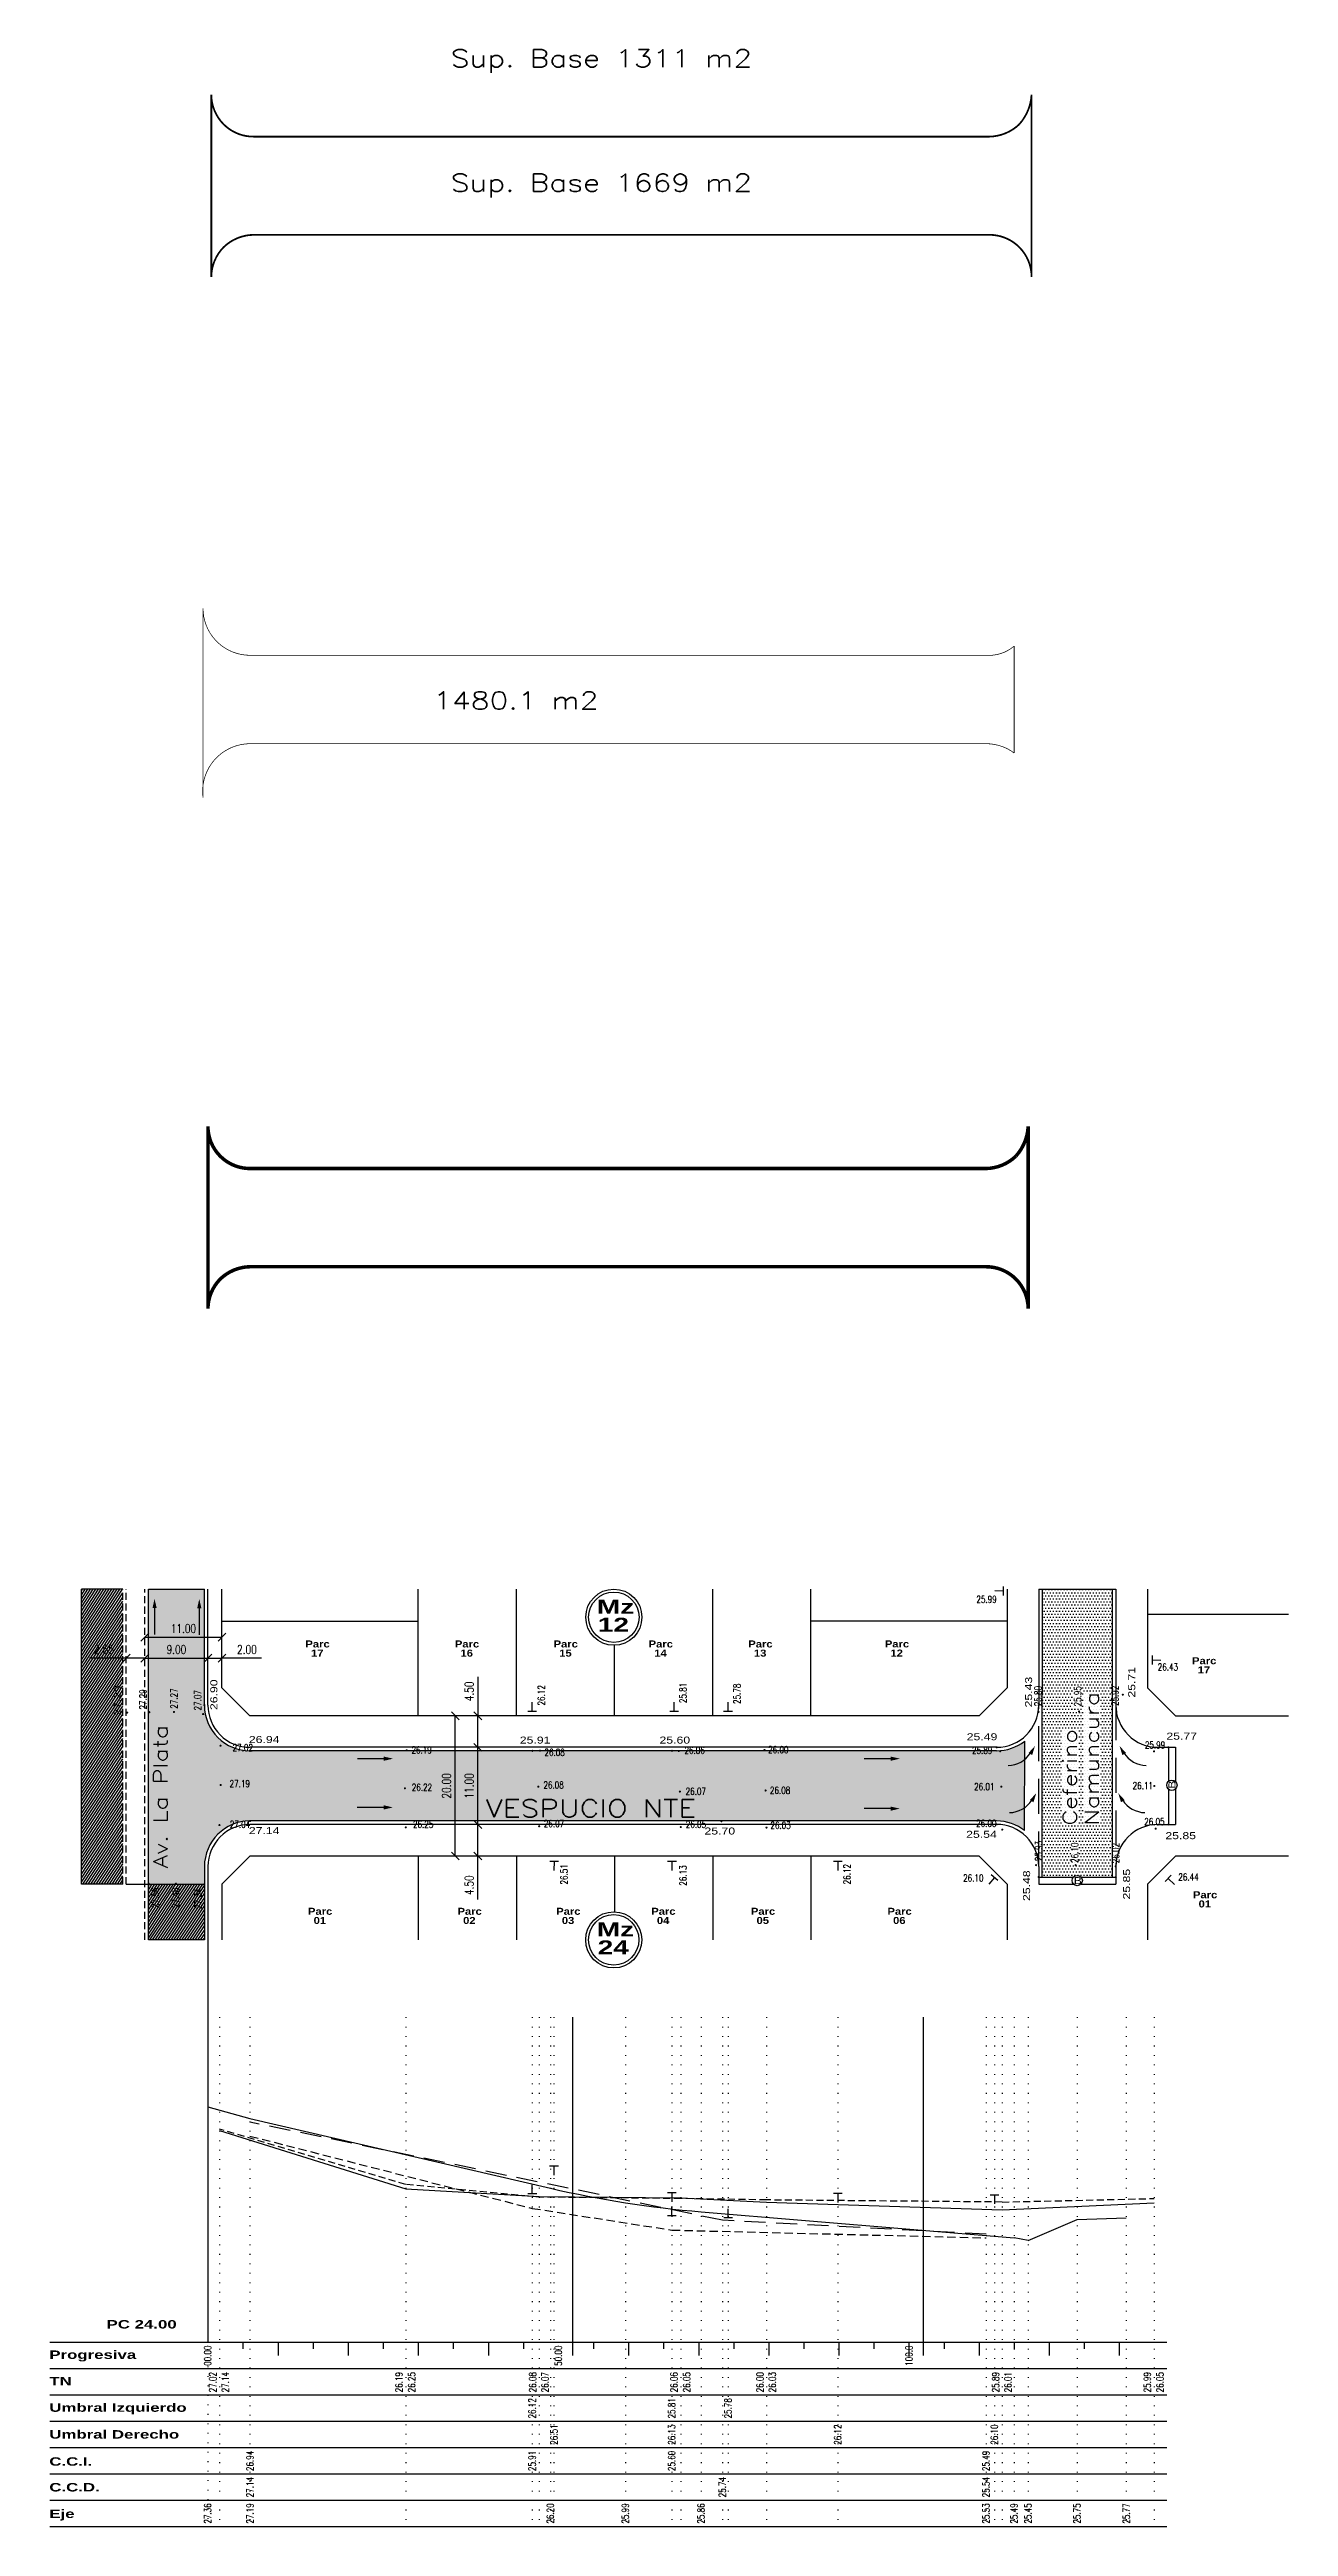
# Model space of a CAD drawing. Header units: millimetres. Extents: x 2417 to 3577, y 653 to 1650.
# Drawn here: x 3400.1 to 3576.8, y 1126.9 to 1480 of the extents above; entities that cross this region are included whole.
import ezdxf

# ---------------------------------------------------------------- set-up
doc = ezdxf.new("R2010")
doc.units = ezdxf.units.MM
doc.header["$MEASUREMENT"] = 0
for name, pattern in [('DOT2', [0.125, 0, -0.125]), ('HIDDEN2', [4.7625, 3.175, -1.5875]), ('HIDDENX2', [0.75, 0.5, -0.25])]:
    doc.linetypes.add(name, pattern=pattern)
for name, color, linetype in [('Badenes', 254, 'Continuous'), ('Bordes', 2, 'Continuous'), ('Calles', 2, 'Continuous'), ('CordonCuneta', 254, 'Continuous'), ('CordonIntegral', 2, 'Continuous'), ('CotasProy', 2, 'Continuous'), ('CotasTN', 30, 'Continuous'), ('Dim', 254, 'Continuous'), ('DireccionAgua', 2, 'Continuous'), ('EjeProy', 8, 'Continuous'), ('LineAux', 7, 'Continuous'), ('LOTES', 7, 'Continuous'), ('MANZANAS', 7, 'Continuous'), ('Nomenclatura', 2, 'Continuous'), ('Pav Existente', 254, 'Continuous'), ('PavProyectado', 254, 'Continuous'), ('Sup', 1, 'Continuous'), ('TnDer', 92, 'HIDDENX2'), ('TnIzq', 240, 'Continuous')]:
    doc.layers.add(name, color=color, linetype=linetype)
doc.styles.add('Arial Black DAM', font='')
doc.styles.add('SimplexDAM', font='simplex.shx', dxfattribs={"width": 0.75})
doc.styles.add('WMF-Arial0', font='ARIAL.TTF')
doc.styles.get('Arial Black DAM').set_extended_font_data('Arial Black')
doc.dimstyles.new('Dam2', dxfattribs={"dimtxt": 1.25, "dimasz": 1.125, "dimexe": 1.25, "dimexo": 0.625, "dimtad": 1, "dimzin": 1, "dimdsep": 46, "dimtxsty": 'SimplexDAM', "dimblk": 'OBLIQUE', "dimcen": 1, "dimse1": 1, "dimse2": 1, "dimclrd": 254, "dimclrt": 254, "dimaunit": 1, "dimadec": 4, "dimazin": 0, "dimtfac": 1, "dimtmove": 0, "dimatfit": 3, "dimldrblk": 'OBLIQUE', "dimfxl": 1, "dimarcsym": 0})

msp = doc.modelspace()

# ---------------------------------------------------------------- texts
at = {"color": 1, "style": 'Arial Black DAM', "width": 1.25}
for s, p in [('PC 24.00', (3408.258, 1155.1)), ('Progresiva', (3400.091, 1150.769)), ('TN', (3400.091, 1147.005)), ('Umbral Izquierdo', (3400.091, 1143.23)), ('Umbral Derecho', (3400.091, 1139.41)), ('C.C.I.', (3400.091, 1135.543)), ('C.C.D.', (3400.091, 1131.871)), ('Eje', (3400.091, 1128.087))]:
    msp.add_text(s, height=1.2, dxfattribs=at).set_placement(p)
at = {"layer": 'Bordes', "style": 'WMF-Arial0', "width": 1.25}
for rotation, p in [(89.99956, (3560.723, 1232.041)), (359.99941, (3546.212, 1218.455))]:
    msp.add_text('B', height=1, rotation=rotation, dxfattribs=at).set_placement(p)
at = {"layer": 'Calles', "color": 254, "style": 'SimplexDAM', "width": 1.25}
for s, p in [('Namuncura', (3549.805, 1226.813)), ('Av. La Plata', (3416.951, 1220.711)), ('Ceferino', (3546.671, 1226.813))]:
    msp.add_text(s, height=2, rotation=90, dxfattribs=at).set_placement(p)
msp.add_text('VESPUCIO NTE', height=2.5, dxfattribs=at).set_placement((3462.352, 1228.009))
at = {"layer": 'CotasProy', "style": 'WMF-Arial0', "width": 1.25}
for s, p in [('27.29', (3410.29, 1242.46)), ('26.90', (3424.062, 1243.27)), ('25.43', (3540.278, 1243.646)), ('25.71', (3554.984, 1245.048)), ('25.48', (3539.992, 1216.046)), ('25.85', (3554.254, 1216.265))]:
    msp.add_text(s, height=1, rotation=90, dxfattribs=at).set_placement(p)
for s, p in [('26.94', (3428.556, 1238.571)), ('25.91', (3467.203, 1238.49)), ('25.60', (3487.128, 1238.49)), ('25.49', (3530.949, 1238.963)), ('25.77', (3559.433, 1239.056)), ('27.14', (3428.556, 1225.581)), ('25.70', (3493.545, 1225.527)), ('25.54', (3530.876, 1225.055)), ('25.85', (3559.289, 1224.864))]:
    msp.add_text(s, height=1, dxfattribs=at).set_placement(p)
at = {"layer": 'CotasTN', "style": 'SimplexDAM', "width": 0.75}
for s, p in [('25.99', (3532.329, 1258.541)), ('26.43', (3558.193, 1248.928)), ('27.02', (3426.24, 1237.409)), ('26.19', (3451.752, 1237.09)), ('26.08', (3470.718, 1236.751)), ('26.06', (3490.689, 1237.018)), ('26.00', (3502.627, 1237.142)), ('25.89', (3531.709, 1237.007)), ('25.99', (3556.364, 1237.785)), ('27.19', (3425.803, 1232.274)), ('26.22', (3451.79, 1231.746)), ('26.08', (3470.567, 1232.085)), ('26.01', (3532.007, 1231.832)), ('26.11', (3554.615, 1232.003)), ('26.07', (3490.854, 1231.188)), ('26.08', (3502.88, 1231.312)), ('27.04', (3425.843, 1226.487)), ('26.25', (3451.969, 1226.491)), ('26.07', (3470.628, 1226.592)), ('26.05', (3490.872, 1226.475)), ('26.03', (3502.943, 1226.349)), ('26.00', (3532.295, 1226.601)), ('26.05', (3556.272, 1226.866)), ('26.10', (3530.447, 1218.832)), ('26.44', (3561.133, 1218.986))]:
    msp.add_text(s, height=1.0027, dxfattribs=at).set_placement(p)
for s, height, p in [('26.12', 1.0027, (3470.785, 1243.921)), ('25.81', 1.0027, (3490.991, 1244.262)), ('25.78', 1.0027, (3498.705, 1244.137)), ('25.80', 1.0027, (3541.628, 1243.811)), ('25.95', 1.0027, (3547.29, 1243.783)), ('25.92', 1.0027, (3552.585, 1243.848)), ('27.29', 1.0027, (3413.939, 1243.336)), ('27.27', 1.0027, (3418.393, 1243.46)), ('27.07', 1.0027, (3421.763, 1243.215)), ('25.93', 1.0027, (3541.731, 1221.727)), ('26.10', 1.0027, (3546.871, 1221.473)), ('26.02', 1.0027, (3552.697, 1221.424)), ('26.51', 1.0027, (3473.99, 1218.392)), ('26.13', 1.0027, (3490.993, 1218.223)), ('26.12', 1.0027, (3514.36, 1218.417)), ('27.56', 1.0027, (3415.701, 1215.043)), ('27.48', 1.0027, (3418.601, 1215.039)), ('27.34', 1.0027, (3421.79, 1214.939)), ('00.00', 1, (3423.196, 1149.779)), ('50.00', 1, (3473.196, 1149.779)), ('100.0', 1, (3523.196, 1149.779)), ('27.02', 1, (3423.915, 1145.996)), ('27.14', 1, (3425.688, 1145.996)), ('26.19', 1, (3450.491, 1145.996)), ('26.25', 1, (3452.264, 1145.996)), ('26.08', 1, (3469.516, 1145.996)), ('26.07', 1, (3471.288, 1145.996)), ('26.06', 1, (3489.719, 1145.996)), ('26.05', 1, (3491.491, 1145.996)), ('26.00', 1, (3501.944, 1145.996)), ('26.03', 1, (3503.716, 1145.996)), ('25.89', 1, (3535.575, 1145.996)), ('26.01', 1, (3537.348, 1145.996)), ('25.99', 1, (3557.234, 1145.996)), ('26.05', 1, (3559.007, 1145.996)), ('26.12', 1, (3469.465, 1142.279)), ('25.81', 1, (3489.383, 1142.279)), ('25.78', 1, (3497.39, 1142.279)), ('26.51', 1, (3472.56, 1138.529)), ('26.13', 1, (3489.383, 1138.529)), ('26.12', 1, (3513.052, 1138.529)), ('26.10', 1, (3535.403, 1138.529)), ('26.94', 1, (3429.196, 1134.779)), ('25.91', 1, (3469.465, 1134.779)), ('25.60', 1, (3489.383, 1134.779)), ('25.49', 1, (3534.198, 1134.779)), ('27.14', 1, (3429.196, 1131.029)), ('25.74', 1, (3496.607, 1131.029)), ('25.54', 1, (3534.198, 1131.029)), ('27.36', 1, (3423.196, 1127.279)), ('27.19', 1, (3429.196, 1127.279)), ('26.20', 1, (3472.049, 1127.279)), ('25.99', 1, (3482.745, 1127.279)), ('25.86', 1, (3493.564, 1127.279)), ('25.53', 1, (3534.198, 1127.279)), ('25.49', 1, (3538.197, 1127.279)), ('25.45', 1, (3540.197, 1127.279)), ('25.75', 1, (3547.198, 1127.279)), ('25.77', 1, (3554.197, 1127.279))]:
    msp.add_text(s, height=height, rotation=90, dxfattribs=at).set_placement(p)
at = {"layer": 'Nomenclatura', "style": 'Arial Black DAM', "width": 1.25}
for s, p in [('Mz', (3478.196, 1257.009)), ('12', (3478.327, 1254.433)), ('Mz', (3478.18, 1211.01)), ('24', (3478.311, 1208.433))]:
    msp.add_text(s, height=2, dxfattribs=at).set_placement(p)
at = {"layer": 'Nomenclatura', "style": 'Arial Black DAM'}
for s, p in [('Parc', (3436.618, 1252.194)), ('17', (3437.422, 1250.888)), ('Parc', (3457.939, 1252.194)), ('16', (3458.743, 1250.888)), ('Parc', (3472.021, 1252.194)), ('15', (3472.825, 1250.888)), ('Parc', (3485.577, 1252.194)), ('14', (3486.381, 1250.888)), ('Parc', (3499.791, 1252.194)), ('13', (3500.595, 1250.888)), ('Parc', (3519.269, 1252.203)), ('12', (3520.073, 1250.897)), ('Parc', (3563.091, 1249.801)), ('17', (3563.895, 1248.495)), ('Parc', (3436.991, 1214.082)), ('Parc', (3458.312, 1214.082)), ('Parc', (3472.394, 1214.082)), ('Parc', (3485.95, 1214.082)), ('Parc', (3500.163, 1214.082)), ('Parc', (3519.642, 1214.082)), ('Parc', (3563.222, 1216.435)), ('01', (3564.026, 1215.129)), ('01', (3437.795, 1212.776)), ('02', (3459.116, 1212.776)), ('03', (3473.198, 1212.776)), ('04', (3486.754, 1212.776)), ('05', (3500.967, 1212.776)), ('06', (3520.446, 1212.776))]:
    msp.add_text(s, height=1, rotation=359.99897, dxfattribs=at).set_placement(p)
at = {"layer": 'Sup', "style": 'SimplexDAM', "width": 1.25}
for s, p in [('Sup. Base 1311 m2', (3457.353, 1477.5)), ('Sup. Base 1669 m2', (3457.353, 1459.76)), ('1480.1 m2', (3454.856, 1385.953))]:
    msp.add_text(s, height=2.5, dxfattribs=at).set_placement(p)

# ---------------------------------------------------------------- blocks, each defined once
blk = doc.blocks.new('umbral')
at = {"layer": 'CotasTN'}
for points in [[(-0.625, 0), (0.625, 0)], [(0, 0), (0, 1.25)]]:
    blk.add_lwpolyline(points, dxfattribs=at)
blk = doc.blocks.new('_Oblique')
at = {"color": 0, "linetype": 'ByBlock', "lineweight": -2}
blk.add_line((-0.5, -0.5), (0.5, 0.5), dxfattribs=at)
blk = doc.blocks.new('*D59')
at = {"layer": 'DEFPOINTS', "color": 0}
for p in [(3413.72, 1250.66), (3411.07, 1249.8), (3413.72, 1249.8)]:
    blk.add_point(p, dxfattribs=at)
at = {"layer": 'Dim', "color": 254, "lineweight": -2}
for p, q in [((3411.07, 1250.66), (3405.83, 1250.66)), ((3413.72, 1250.66), (3411.07, 1250.66))]:
    blk.add_line(p, q, dxfattribs=at)
at = {"layer": 'Dim', "color": 254, "lineweight": -2, "xscale": 1.125, "yscale": 1.125, "zscale": 1.125}
for p, rotation in [((3411.07, 1250.66), 179.9988773828398), ((3413.72, 1250.66), 359.9988773828399)]:
    blk.add_blockref('_Oblique', p, dxfattribs=dict(at, rotation=rotation))
at = {"layer": 'Dim', "color": 254, "insert": (3407.89, 1251.91), "char_height": 1.25, "attachment_point": 5, "rotation": 359.9989, "style": 'SimplexDAM'}
blk.add_mtext('2.65', dxfattribs=at)
blk = doc.blocks.new('*D60')
at = {"layer": 'DEFPOINTS', "color": 0}
for p in [(3413.72, 1250.66), (3422.72, 1250.66), (3422.72, 1250.66)]:
    blk.add_point(p, dxfattribs=at)
at = {"layer": 'Dim', "color": 254, "lineweight": -2}
blk.add_line((3413.72, 1250.66), (3422.72, 1250.66), dxfattribs=at)
at = {"layer": 'Dim', "color": 254, "lineweight": -2, "xscale": 1.125, "yscale": 1.125, "zscale": 1.125}
for p, rotation in [((3413.72, 1250.66), 179.9988773828398), ((3422.72, 1250.66), 359.9988773828399)]:
    blk.add_blockref('_Oblique', p, dxfattribs=dict(at, rotation=rotation))
at = {"layer": 'Dim', "color": 254, "insert": (3418.22, 1251.91), "char_height": 1.25, "attachment_point": 5, "rotation": 359.9989, "style": 'SimplexDAM'}
blk.add_mtext('9.00', dxfattribs=at)
blk = doc.blocks.new('*D61')
at = {"layer": 'DEFPOINTS', "color": 0}
for p in [(3422.72, 1250.66), (3424.72, 1250.66), (3424.72, 1250.66)]:
    blk.add_point(p, dxfattribs=at)
at = {"layer": 'Dim', "color": 254, "lineweight": -2}
for p in [(3422.72, 1250.66), (3430.34, 1250.66)]:
    blk.add_line(p, (3424.72, 1250.66), dxfattribs=at)
at = {"layer": 'Dim', "color": 254, "lineweight": -2, "xscale": 1.125, "yscale": 1.125, "zscale": 1.125}
for p, rotation in [((3422.72, 1250.66), 179.9988773828398), ((3424.72, 1250.66), 359.9988773828399)]:
    blk.add_blockref('_Oblique', p, dxfattribs=dict(at, rotation=rotation))
at = {"layer": 'Dim', "color": 254, "insert": (3428.28, 1251.91), "char_height": 1.25, "attachment_point": 5, "rotation": 359.9989, "style": 'SimplexDAM'}
blk.add_mtext('2.00', dxfattribs=at)
blk = doc.blocks.new('*D62')
at = {"layer": 'DEFPOINTS', "color": 0}
for p in [(3413.72, 1254.28), (3424.72, 1254.28), (3424.72, 1253.65)]:
    blk.add_point(p, dxfattribs=at)
at = {"layer": 'Dim', "color": 254, "lineweight": -2}
blk.add_line((3413.72, 1253.65), (3424.72, 1253.65), dxfattribs=at)
at = {"layer": 'Dim', "color": 254, "lineweight": -2, "xscale": 1.125, "yscale": 1.125, "zscale": 1.125}
for p, rotation in [((3413.72, 1253.65), 179.9988773828439), ((3424.72, 1253.65), 359.9988773828439)]:
    blk.add_blockref('_Oblique', p, dxfattribs=dict(at, rotation=rotation))
at = {"layer": 'Dim', "color": 254, "insert": (3419.22, 1254.9), "char_height": 1.25, "attachment_point": 5, "rotation": 359.9989, "style": 'SimplexDAM'}
blk.add_mtext('11.00', dxfattribs=at)
blk = doc.blocks.new('*D63')
at = {"layer": 'DEFPOINTS', "color": 0}
for p in [(3461.22, 1226.96), (3462.47, 1226.96), (3462.47, 1222.46)]:
    blk.add_point(p, dxfattribs=at)
at = {"layer": 'Dim', "color": 254, "lineweight": -2}
for p, q in [((3461.22, 1222.46), (3461.22, 1226.96)), ((3461.22, 1216.25), (3461.22, 1222.46))]:
    blk.add_line(p, q, dxfattribs=at)
at = {"layer": 'Dim', "color": 254, "lineweight": -2, "xscale": 1.125, "yscale": 1.125, "zscale": 1.125}
for p, rotation in [((3461.22, 1226.96), 90), ((3461.22, 1222.46), 270)]:
    blk.add_blockref('_Oblique', p, dxfattribs=dict(at, rotation=rotation))
at = {"layer": 'Dim', "color": 254, "insert": (3459.97, 1218.3), "char_height": 1.25, "attachment_point": 5, "rotation": 90, "style": 'SimplexDAM'}
blk.add_mtext('4.50', dxfattribs=at)
blk = doc.blocks.new('*D64')
at = {"layer": 'DEFPOINTS', "color": 0}
for p in [(3461.22, 1237.96), (3464.17, 1237.96), (3462.47, 1226.96)]:
    blk.add_point(p, dxfattribs=at)
at = {"layer": 'Dim', "color": 254, "lineweight": -2}
blk.add_line((3461.22, 1226.96), (3461.22, 1237.96), dxfattribs=at)
at = {"layer": 'Dim', "color": 254, "lineweight": -2, "xscale": 1.125, "yscale": 1.125, "zscale": 1.125}
for p, rotation in [((3461.22, 1237.96), 90), ((3461.22, 1226.96), 270)]:
    blk.add_blockref('_Oblique', p, dxfattribs=dict(at, rotation=rotation))
at = {"layer": 'Dim', "color": 254, "insert": (3459.97, 1232.46), "char_height": 1.25, "attachment_point": 5, "rotation": 90, "style": 'SimplexDAM'}
blk.add_mtext('11.00', dxfattribs=at)
blk = doc.blocks.new('*D65')
at = {"layer": 'DEFPOINTS', "color": 0}
for p in [(3461.22, 1242.46), (3464.17, 1242.46), (3464.17, 1237.96)]:
    blk.add_point(p, dxfattribs=at)
at = {"layer": 'Dim', "color": 254, "lineweight": -2}
for p in [(3461.22, 1247.99), (3461.22, 1237.96)]:
    blk.add_line(p, (3461.22, 1242.46), dxfattribs=at)
at = {"layer": 'Dim', "color": 254, "lineweight": -2, "xscale": 1.125, "yscale": 1.125, "zscale": 1.125}
for p, rotation in [((3461.22, 1242.46), 90), ((3461.22, 1237.96), 270)]:
    blk.add_blockref('_Oblique', p, dxfattribs=dict(at, rotation=rotation))
at = {"layer": 'Dim', "color": 254, "insert": (3459.97, 1245.93), "char_height": 1.25, "attachment_point": 5, "rotation": 90, "style": 'SimplexDAM'}
blk.add_mtext('4.50', dxfattribs=at)
blk = doc.blocks.new('*D66')
at = {"layer": 'DEFPOINTS', "color": 0}
for p in [(3458, 1242.46), (3458, 1242.46), (3458, 1222.46)]:
    blk.add_point(p, dxfattribs=at)
at = {"layer": 'Dim', "color": 254, "lineweight": -2}
blk.add_line((3458, 1222.46), (3458, 1242.46), dxfattribs=at)
at = {"layer": 'Dim', "color": 254, "lineweight": -2, "xscale": 1.125, "yscale": 1.125, "zscale": 1.125}
for p, rotation in [((3458, 1242.46), 90), ((3458, 1222.46), 270)]:
    blk.add_blockref('_Oblique', p, dxfattribs=dict(at, rotation=rotation))
at = {"layer": 'Dim', "color": 254, "insert": (3456.75, 1232.46), "char_height": 1.25, "attachment_point": 5, "rotation": 90, "style": 'SimplexDAM'}
blk.add_mtext('20.00', dxfattribs=at)

# ---------------------------------------------------------------- dimensions: what is measured, and where the dimension line sits
at = {"layer": 'Dim', "color": 254}
dim = msp.add_aligned_dim(p1=(3413.715, 1254.285), p2=(3424.715, 1254.285), distance=-0.631, dimstyle='Dam2', dxfattribs=at)
dim.commit()
dim.dimension.update_dxf_attribs({"geometry": '*D62', "text_midpoint": (3419.215, 1254.904)})
at = {"layer": 'Dim'}
dim = msp.add_linear_dim(base=(3413.715, 1250.657), p1=(3411.065, 1249.796), p2=(3413.715, 1249.796), angle=359.99888, dimstyle='Dam2', dxfattribs=at)
dim.commit()
dim.dimension.update_dxf_attribs({"geometry": '*D59', "text_midpoint": (3407.887, 1250.657), "dimtype": 161})
at = {"layer": 'Dim', "color": 254}
for base, p1, p2, angle, picture, middle in [((3422.715, 1250.656), (3413.715, 1250.657), (3422.715, 1250.656), 179.99888, '*D60', (3418.215, 1251.906)), ((3461.223, 1237.962), (3462.473, 1226.962), (3464.174, 1237.962), 270, '*D64', (3459.973, 1232.462))]:
    dim = msp.add_linear_dim(base=base, p1=p1, p2=p2, angle=angle, dimstyle='Dam2', override={"dimtmove": 1}, dxfattribs=at)
    dim.commit()
    dim.dimension.update_dxf_attribs({"geometry": picture, "text_midpoint": middle})
at = {"layer": 'Dim'}
for base, p1, p2, angle, picture, middle, dimtype in [((3424.715, 1250.656), (3422.715, 1250.656), (3424.715, 1250.656), 179.99888, '*D61', (3428.285, 1250.588), 160), ((3461.223, 1242.462), (3464.174, 1237.962), (3464.174, 1242.462), 270, '*D65', (3462.473, 1245.932), 160), ((3461.223, 1226.962), (3462.473, 1222.462), (3462.473, 1226.962), 90, '*D63', (3461.223, 1218.3), 161)]:
    dim = msp.add_linear_dim(base=base, p1=p1, p2=p2, angle=angle, dimstyle='Dam2', override={"dimtmove": 1}, dxfattribs=at)
    dim.commit()
    dim.dimension.update_dxf_attribs({"geometry": picture, "text_midpoint": middle, "dimtype": dimtype})
at = {"layer": 'Dim', "color": 254}
dim = msp.add_aligned_dim(p1=(3458.003, 1222.462), p2=(3458.003, 1242.462), distance=0, dimstyle='Dam2', override={"dimtmove": 1}, dxfattribs=at)
dim.commit()
dim.dimension.update_dxf_attribs({"geometry": '*D66', "text_midpoint": (3456.753, 1232.462)})

# ---------------------------------------------------------------- hatches: boundary and pattern name
at = {"layer": 'Pav Existente'}
h = msp.add_hatch(dxfattribs=at)
h.set_pattern_fill('ANSI31', color=256, scale=0.1, angle=-168.43333, style=0)
h.set_pattern_definition([(236.566667, (0, 0), (0.264962472, -0.17493181), [])])
h.paths.add_polyline_path([(3404.658, 1218.462), (3410.565, 1218.462), (3410.566, 1260.511), (3404.658, 1260.511)])
h.paths.add_polyline_path([(3414.215, 1210.511), (3422.215, 1210.511), (3422.215, 1218.387, -0.4141339), (3422.14, 1218.462), (3418.188, 1218.462, -0.1357493), (3418.151, 1218.446, -0.2021259), (3418.095, 1218.462), (3414.321, 1218.462, -0.1344437), (3414.284, 1218.447, -0.2007917), (3414.229, 1218.462), (3414.215, 1218.462)])
h.paths.add_polyline_path([(3406.146, 1252.844), (3409.628, 1252.844), (3409.628, 1250.969), (3406.146, 1250.969)], flags=24)
h.paths.add_polyline_path([(3410.563, 1242.205), (3410.563, 1247.086), (3409.031, 1247.086), (3409.031, 1242.205)], flags=24)
h.paths.add_polyline_path([(3415.952, 1214.793), (3415.952, 1218.266), (3414.448, 1218.266), (3414.448, 1214.793)], flags=24)
h.paths.add_polyline_path([(3418.852, 1214.788), (3418.852, 1218.298), (3417.348, 1218.298), (3417.348, 1214.788)], flags=24)
h.paths.add_polyline_path([(3422.041, 1214.688), (3422.041, 1218.233), (3420.537, 1218.233), (3420.537, 1214.688)], flags=24)
at = {"layer": 'PavProyectado'}
h = msp.add_hatch(dxfattribs=at)
h.set_pattern_fill('DOTS', color=256, scale=7, style=0)
h.paths.add_polyline_path([(3539.217, 1238.838, -0.1672509), (3535.217, 1237.462), (3489.95, 1237.462, -0.4624394), (3489.893, 1237.362, -0.5819767), (3489.808, 1237.462), (3488.985, 1237.462, -0.3602122), (3488.924, 1237.388, -0.4703588), (3488.834, 1237.462), (3470.156, 1237.462, -0.2547922), (3470.1, 1237.416, -0.3575615), (3470.017, 1237.462), (3469.059, 1237.462, -0.3602122), (3468.998, 1237.388, -0.4703588), (3468.909, 1237.462), (3451.11, 1237.462, -0.3487578), (3451.016, 1237.462), (3428.79, 1237.462, -0.3602122), (3428.729, 1237.388, -0.4721262), (3428.64, 1237.462, -0.4074582), (3422.216, 1243.887, -1.0028956), (3422.215, 1244.037), (3422.216, 1260.511), (3414.216, 1260.511), (3414.215, 1218.566, -1.1425323), (3414.321, 1218.462), (3418.095, 1218.462, -0.6637192), (3418.132, 1218.595, -0.760952), (3418.188, 1218.462), (3422.14, 1218.462, -0.4141324), (3422.215, 1218.537), (3422.215, 1220.962, -0.4108237), (3428.64, 1227.461, -0.3618468), (3428.701, 1227.536, -0.4703588), (3428.79, 1227.462), (3495.905, 1227.462, -0.5056355), (3496.026, 1227.462), (3535.216, 1227.462, -0.1672534), (3539.216, 1226.085)])
h.paths.add_polyline_path([(3424.556, 1232.51, -1), (3424.528, 1232.658, -1)], flags=16)
h.paths.add_polyline_path([(3424.375, 1226.794, -1), (3424.348, 1226.941, -1)], flags=16)
h.paths.add_polyline_path([(3424.526, 1238.106, -1), (3424.499, 1238.253, -1)], flags=16)
h.paths.add_polyline_path([(3450.796, 1232.19, -1), (3450.824, 1232.043, -1)], flags=16)
h.paths.add_polyline_path([(3422.044, 1242.625, -1), (3422.016, 1242.773, -1)], flags=16)
h.paths.add_polyline_path([(3417.883, 1242.931, -1), (3417.856, 1243.079, -1)], flags=16)
h.paths.add_polyline_path([(3469.821, 1232.418, -1), (3469.849, 1232.27, -1)], flags=16)
h.paths.add_polyline_path([(3490.02, 1231.726, -1), (3490.048, 1231.578, -1)], flags=16)
h.paths.add_polyline_path([(3502.247, 1231.877, -1), (3502.275, 1231.729, -1)], flags=16)
h.paths.add_polyline_path([(3535.883, 1232.419, -1), (3535.911, 1232.272, -1)], flags=16)
h.paths.add_polyline_path([(3416.474, 1252.844), (3419.956, 1252.844), (3419.956, 1250.969), (3416.474, 1250.969)], flags=24)
h.paths.add_polyline_path([(3417.206, 1255.841), (3421.224, 1255.841), (3421.224, 1253.966), (3417.206, 1253.966)], flags=24)
h.paths.add_polyline_path([(3459.035, 1230.453), (3459.035, 1234.471), (3460.91, 1234.471), (3460.91, 1230.453)], flags=24)
h.paths.add_polyline_path([(3455.815, 1230.274), (3455.815, 1234.649), (3457.69, 1234.649), (3457.69, 1230.274)], flags=24)
h.paths.add_polyline_path([(3417.451, 1220.211), (3417.451, 1244.544), (3414.451, 1244.544), (3414.451, 1220.211)], flags=24)
h.paths.add_polyline_path([(3461.727, 1227.384), (3496.459, 1227.384), (3496.459, 1231.134), (3461.727, 1231.134)], flags=25)
h.paths.add_polyline_path([(3425.553, 1232.024), (3428.883, 1232.024), (3428.883, 1233.528), (3425.553, 1233.528)], flags=24)
h.paths.add_polyline_path([(3425.593, 1226.237), (3429.138, 1226.237), (3429.138, 1227.741), (3425.593, 1227.741)], flags=25)
h.paths.add_polyline_path([(3422.013, 1242.964), (3422.013, 1246.474), (3420.509, 1246.474), (3420.509, 1242.964)], flags=24)
h.paths.add_polyline_path([(3418.644, 1243.209), (3418.644, 1246.718), (3417.14, 1246.718), (3417.14, 1243.209)], flags=24)
h.paths.add_polyline_path([(3490.622, 1226.224), (3494.131, 1226.224), (3494.131, 1227.728), (3490.622, 1227.728)], flags=25)
h.paths.add_polyline_path([(3531.756, 1231.582), (3534.943, 1231.582), (3534.943, 1233.086), (3531.756, 1233.086)], flags=24)
h.paths.add_polyline_path([(3532.044, 1226.351), (3535.553, 1226.351), (3535.553, 1227.855), (3532.044, 1227.855)], flags=25)
h.paths.add_polyline_path([(3451.501, 1236.839), (3454.831, 1236.839), (3454.831, 1238.343), (3451.501, 1238.343)], flags=24)
h.paths.add_polyline_path([(3451.54, 1231.496), (3455.049, 1231.496), (3455.049, 1233), (3451.54, 1233)], flags=24)
h.paths.add_polyline_path([(3451.718, 1226.24), (3455.227, 1226.24), (3455.227, 1227.744), (3451.718, 1227.744)], flags=25)
h.paths.add_polyline_path([(3470.316, 1231.835), (3473.826, 1231.835), (3473.826, 1233.339), (3470.316, 1233.339)], flags=24)
h.paths.add_polyline_path([(3490.603, 1230.938), (3494.113, 1230.938), (3494.113, 1232.442), (3490.603, 1232.442)], flags=24)
h.paths.add_polyline_path([(3470.377, 1226.341), (3473.887, 1226.341), (3473.887, 1227.845), (3470.377, 1227.845)], flags=25)
h.paths.add_polyline_path([(3490.438, 1236.767), (3493.912, 1236.767), (3493.912, 1238.271), (3490.438, 1238.271)], flags=24)
h.paths.add_polyline_path([(3470.467, 1236.5), (3473.977, 1236.5), (3473.977, 1238.004), (3470.467, 1238.004)], flags=24)
h.paths.add_polyline_path([(3502.629, 1231.062), (3506.138, 1231.062), (3506.138, 1232.566), (3502.629, 1232.566)], flags=24)
h.paths.add_polyline_path([(3502.376, 1236.892), (3505.886, 1236.892), (3505.886, 1238.396), (3502.376, 1238.396)], flags=24)
h.paths.add_polyline_path([(3531.458, 1236.757), (3534.931, 1236.757), (3534.931, 1238.261), (3531.458, 1238.261)], flags=24)
h.paths.add_polyline_path([(3425.989, 1237.158), (3429.499, 1237.158), (3429.499, 1238.662), (3425.989, 1238.662)], flags=24)
h = msp.add_hatch(dxfattribs=at)
h.set_pattern_fill('DOTS', color=256, scale=7, style=0)
h.paths.add_polyline_path([(3551.717, 1260.511), (3541.717, 1260.511), (3541.717, 1245.462), (3541.716, 1219.462), (3546.179, 1219.462, -0.4352657), (3547.254, 1219.462), (3551.716, 1219.461), (3551.717, 1245.462)])
h.paths.add_polyline_path([(3546.968, 1243.14, -1), (3546.996, 1242.992, -1)], flags=16)
h.paths.add_polyline_path([(3546.469, 1221.23, -1), (3546.497, 1221.082, -1)], flags=16)
h.paths.add_polyline_path([(3550.305, 1226.313), (3550.305, 1247.67), (3547.305, 1247.67), (3547.305, 1226.313)], flags=24)
h.paths.add_polyline_path([(3552.947, 1221.174), (3552.947, 1224.683), (3551.443, 1224.683), (3551.443, 1221.174)], flags=9)
h.paths.add_polyline_path([(3541.982, 1221.476), (3541.982, 1224.986), (3540.478, 1224.986), (3540.478, 1221.476)], flags=9)
h.paths.add_polyline_path([(3547.122, 1221.223), (3547.122, 1224.589), (3545.618, 1224.589), (3545.618, 1221.223)], flags=24)
h.paths.add_polyline_path([(3552.836, 1243.597), (3552.836, 1247.106), (3551.331, 1247.106), (3551.331, 1243.597)], flags=9)
h.paths.add_polyline_path([(3547.541, 1243.533), (3547.541, 1247.042), (3546.037, 1247.042), (3546.037, 1243.533)], flags=24)
h.paths.add_polyline_path([(3547.171, 1226.313), (3547.171, 1241.837), (3544.171, 1241.837), (3544.171, 1226.313)], flags=24)

# ---------------------------------------------------------------- linework, layer by layer
at = {"color": 2}
for p, q in [((3422.715, 1218.462), (3422.715, 1153.131)), ((3400.182, 1149.381), (3559.5, 1149.381)), ((3400.182, 1145.631), (3559.5, 1145.631)), ((3400.182, 1141.881), (3559.5, 1141.881)), ((3400.182, 1138.131), (3559.5, 1138.131)), ((3400.182, 1134.381), (3559.5, 1134.381)), ((3400.182, 1130.631), (3559.5, 1130.631)), ((3400.182, 1126.881), (3559.5, 1126.881))]:
    msp.add_line(p, q, dxfattribs=at)
for p, q in [((3400.182, 1153.131), (3424.715, 1153.131)), ((3422.715, 1153.131), (3559.5, 1153.131))]:
    msp.add_line(p, q)
at = {"color": 2, "const_width": 0.5}
msp.add_lwpolyline([(3422.715, 1300.474, -0.1957908), (3424.472, 1304.716, -0.1898566), (3428.715, 1306.473), (3533.716, 1306.473, -0.1989147), (3537.959, 1304.716, -0.19891), (3539.716, 1300.473), (3539.717, 1326.473, -0.1719398), (3537.959, 1322.231, -0.1873151), (3533.717, 1320.473), (3428.715, 1320.473, -0.1989149), (3424.473, 1322.231, -0.1989098), (3422.715, 1326.473), (3422.715, 1300.474)], format="xyb", dxfattribs=at)
at = {"layer": 'Badenes', "linetype": 'HIDDENX2', "ltscale": 10}
for p, q in [((3541.216, 1220.962), (3541.217, 1243.962)), ((3552.217, 1243.962), (3552.216, 1220.97))]:
    msp.add_line(p, q, dxfattribs=at)
at = {"layer": 'Bordes', "color": 254}
for p, q in [((3414.216, 1260.511), (3422.216, 1260.511)), ((3541.217, 1260.511), (3552.217, 1260.511)), ((3411.065, 1218.462), (3422.215, 1218.462))]:
    msp.add_line(p, q, dxfattribs=at)
at = {"layer": 'Bordes'}
for p, q in [((3559.717, 1237.962), (3559.717, 1233.082)), ((3560.717, 1237.962), (3560.717, 1233.082)), ((3559.717, 1232.008), (3559.716, 1226.961)), ((3560.717, 1232.008), (3560.716, 1226.961)), ((3541.216, 1220.962), (3541.216, 1218.462)), ((3541.216, 1219.462), (3546.179, 1219.462)), ((3541.216, 1218.462), (3546.179, 1218.462)), ((3547.254, 1219.462), (3552.216, 1219.461)), ((3547.254, 1218.462), (3552.216, 1218.461)), ((3552.216, 1220.97), (3552.216, 1218.461))]:
    msp.add_line(p, q, dxfattribs=at)
msp.add_circle((3560.216, 1232.545), 0.734, dxfattribs=at)
at = {"layer": 'Bordes', "color": 254}
msp.add_circle((3546.716, 1218.961), 0.734, dxfattribs=at)
at = {"layer": 'CordonCuneta', "linetype": 'HIDDENX2', "ltscale": 2}
msp.add_line((3410.565, 1218.462), (3410.566, 1260.511), dxfattribs=at)
at = {"layer": 'CordonCuneta', "color": 254}
for p, q in [((3414.215, 1210.511), (3414.216, 1260.511)), ((3422.215, 1243.962), (3422.216, 1260.511)), ((3541.717, 1260.511), (3541.717, 1245.462)), ((3551.717, 1260.511), (3551.717, 1245.462)), ((3541.716, 1219.462), (3541.717, 1245.462)), ((3551.717, 1245.462), (3551.716, 1219.461)), ((3535.217, 1237.462), (3428.715, 1237.462)), ((3539.216, 1226.085), (3539.217, 1238.838)), ((3535.216, 1227.462), (3428.715, 1227.462)), ((3422.215, 1220.962), (3422.215, 1210.511))]:
    msp.add_line(p, q, dxfattribs=at)
at = {"layer": 'CordonCuneta', "color": 8, "linetype": 'HIDDENX2', "ltscale": 6}
msp.add_lwpolyline([(3533.717, 1168.531), (3496.126, 1170.531), (3428.715, 1184.531)], dxfattribs=at)
at = {"layer": 'CordonCuneta', "color": 8, "linetype": 'HIDDEN2', "ltscale": 0.375}
msp.add_lwpolyline([(3428.715, 1182.531), (3468.984, 1172.231), (3488.902, 1169.131), (3533.717, 1168.031)], dxfattribs=at)
at = {"layer": 'CordonCuneta', "color": 254}
for centre, start, end in [((3428.715, 1243.962), 179.99888, 270), ((3535.217, 1243.962), 270, 307.97963), ((3428.715, 1220.962), 90, 179.99897), ((3535.216, 1220.962), 52.01989, 90)]:
    msp.add_arc(centre, 6.5, start, end, dxfattribs=at)
at = {"layer": 'CordonCuneta', "ltscale": 0.125}
for centre, start, end in [((3559.717, 1245.462), 179.99897, 180.00056), ((3534.716, 1219.462), 359.99897, 0.00056), ((3534.716, 1219.462), 359.99897, 0.00056)]:
    msp.add_arc(centre, 6.5, start, end, dxfattribs=at)
at = {"layer": 'CordonIntegral', "linetype": 'HIDDENX2', "ltscale": 2}
for p, q in [((3411.065, 1218.462), (3411.066, 1260.511)), ((3413.715, 1210.511), (3413.716, 1260.511))]:
    msp.add_line(p, q, dxfattribs=at)
at = {"layer": 'CordonIntegral', "ltscale": 0.125}
for p, q in [((3422.715, 1243.962), (3422.716, 1260.511)), ((3541.217, 1260.511), (3541.217, 1243.962)), ((3552.217, 1260.511), (3552.217, 1243.962)), ((3535.217, 1237.962), (3428.715, 1237.962)), ((3558.217, 1237.962), (3560.717, 1237.962)), ((3535.216, 1226.962), (3428.715, 1226.962)), ((3558.216, 1226.961), (3560.716, 1226.961)), ((3422.715, 1220.962), (3422.715, 1210.511))]:
    msp.add_line(p, q, dxfattribs=at)
for centre, start, end in [((3428.715, 1243.962), 179.99888, 270), ((3535.217, 1243.962), 270, 359.99897), ((3558.217, 1243.962), 179.99897, 270), ((3428.715, 1220.962), 90, 179.99897), ((3535.216, 1220.962), 359.99897, 90), ((3558.216, 1220.961), 90, 179.99897)]:
    msp.add_arc(centre, 6, start, end, dxfattribs=at)
at = {"layer": 'CotasProy', "const_width": 0.15}
for points in [[(3422.229, 1243.888, 1), (3422.201, 1244.036, 1)], [(3541.231, 1243.888, 1), (3541.203, 1244.036, 1)], [(3553.231, 1245.388, 1), (3553.203, 1245.536, 1)], [(3428.729, 1237.388, 1), (3428.701, 1237.536, 1)], [(3468.998, 1237.388, 1), (3468.97, 1237.536, 1)], [(3488.924, 1237.388, 1), (3488.895, 1237.536, 1)], [(3535.231, 1237.888, 1), (3535.203, 1238.036, 1)], [(3559.731, 1237.888, 1), (3559.703, 1238.036, 1)], [(3559.731, 1237.888, 1), (3559.703, 1238.036, 1)], [(3428.729, 1227.388, 1), (3428.701, 1227.536, 1)], [(3495.98, 1227.343, 1), (3495.952, 1227.491, 1)], [(3535.231, 1226.888, 1), (3535.202, 1227.036, 1)], [(3559.731, 1226.887, 1), (3559.702, 1227.035, 1)], [(3559.731, 1226.887, 1), (3559.702, 1227.035, 1)], [(3541.231, 1219.388, 1), (3541.202, 1219.535, 1)], [(3552.231, 1219.388, 1), (3552.202, 1219.535, 1)], [(3552.231, 1219.388, 1), (3552.202, 1219.535, 1)]]:
    msp.add_lwpolyline(points, format="xyb", close=True, dxfattribs=at)
at = {"layer": 'CotasTN', "const_width": 0.15}
for points in [[(3411.202, 1242.831, 1), (3411.183, 1242.979, 1)], [(3414.37, 1242.892, 1), (3414.35, 1243.04, 1)], [(3417.883, 1242.931, 1), (3417.856, 1243.079, 1)], [(3541.209, 1242.922, 1), (3541.181, 1243.069, 1)], [(3546.996, 1242.992, 1), (3546.968, 1243.14, 1)], [(3552.29, 1243.056, 1), (3552.262, 1243.204, 1)], [(3422.044, 1242.625, 1), (3422.016, 1242.773, 1)], [(3424.526, 1238.106, 1), (3424.499, 1238.253, 1)], [(3451.077, 1237.447, 1), (3451.049, 1237.595, 1)], [(3470.1, 1237.416, 1), (3470.072, 1237.564, 1)], [(3489.893, 1237.362, 1), (3489.865, 1237.51, 1)], [(3502.119, 1237.513, 1), (3502.091, 1237.661, 1)], [(3535.751, 1237.325, 1), (3535.723, 1237.473, 1)], [(3557.681, 1237.298, 1), (3557.653, 1237.446, 1)], [(3424.556, 1232.51, 1), (3424.528, 1232.658, 1)], [(3469.849, 1232.27, 1), (3469.821, 1232.418, 1)], [(3535.911, 1232.272, 1), (3535.883, 1232.419, 1)], [(3557.722, 1232.383, 1), (3557.694, 1232.53, 1)], [(3450.824, 1232.043, 1), (3450.796, 1232.19, 1)], [(3490.048, 1231.578, 1), (3490.02, 1231.726, 1)], [(3502.275, 1231.729, 1), (3502.247, 1231.877, 1)], [(3424.375, 1226.794, 1), (3424.348, 1226.941, 1)], [(3450.952, 1226.47, 1), (3450.924, 1226.618, 1)], [(3469.977, 1226.638, 1), (3469.949, 1226.786, 1)], [(3490.18, 1226.521, 1), (3490.152, 1226.669, 1)], [(3502.405, 1226.438, 1), (3502.377, 1226.586, 1)], [(3536.036, 1226.159, 1), (3536.008, 1226.307, 1)], [(3557.912, 1226.289, 1), (3557.884, 1226.437, 1)], [(3414.284, 1218.447, 1), (3414.265, 1218.595, 1)], [(3418.151, 1218.446, 1), (3418.132, 1218.595, 1)], [(3422.224, 1218.387, 1), (3422.205, 1218.536, 1)], [(3540.853, 1221.089, 1), (3540.825, 1221.237, 1)], [(3546.497, 1221.082, 1), (3546.469, 1221.23, 1)], [(3552.207, 1220.921, 1), (3552.179, 1221.068, 1)]]:
    msp.add_lwpolyline(points, format="xyb", close=True, dxfattribs=at)
at = {"layer": 'CotasTN'}
for points in [[(3472.704, 1178.231), (3471.454, 1178.231)], [(3472.079, 1178.231), (3472.079, 1176.981)], [(3468.359, 1174.351), (3469.609, 1174.351)], [(3468.984, 1174.351), (3468.984, 1175.601)], [(3489.527, 1174.431), (3488.277, 1174.431)], [(3488.902, 1174.431), (3488.902, 1173.181)], [(3488.902, 1171.231), (3488.902, 1172.481)], [(3513.196, 1174.331), (3511.946, 1174.331)], [(3512.571, 1174.331), (3512.571, 1173.081)], [(3535.547, 1174.131), (3534.297, 1174.131)], [(3534.922, 1174.131), (3534.922, 1172.881)], [(3488.277, 1171.231), (3489.527, 1171.231)]]:
    msp.add_lwpolyline(points, dxfattribs=at)
at = {"layer": 'CotasTN', "color": 7}
for points in [[(3496.284, 1170.931), (3497.534, 1170.931)], [(3496.909, 1170.931), (3496.909, 1172.181)]]:
    msp.add_lwpolyline(points, dxfattribs=at)
at = {"layer": 'DEFPOINTS', "color": 0}
for p, q in [((3404.658, 1218.462), (3404.658, 1260.511)), ((3410.566, 1260.511), (3404.658, 1260.511)), ((3410.565, 1218.462), (3404.658, 1218.462)), ((3422.215, 1210.511), (3414.215, 1210.511))]:
    msp.add_line(p, q, dxfattribs=at)
at = {"layer": 'DireccionAgua', "linetype": 'Continuous'}
for p, q in [((3415.103, 1257.955), (3415.103, 1254.028)), ((3421.484, 1257.934), (3421.484, 1254.007)), ((3447.96, 1236.339), (3444.033, 1236.339)), ((3520.261, 1236.339), (3516.334, 1236.339)), ((3447.939, 1229.392), (3444.013, 1229.392)), ((3520.24, 1229.217), (3516.313, 1229.217))]:
    msp.add_line(p, q, dxfattribs=at)
for points in [[(3415.1, 1259.124, 0, 0.6, 0), (3415.104, 1257.8, 0.6, 0.6, 0)], [(3421.481, 1259.104, 0, 0.6, 0), (3421.486, 1257.779, 0.6, 0.6, 0)], [(3449.13, 1236.342, 0, 0.6, 0), (3447.805, 1236.338, 0.6, 0.6, 0)], [(3521.43, 1236.342, 0, 0.6, 0), (3520.105, 1236.338, 0.6, 0.6, 0)], [(3540.684, 1238.153, 0, 0.6, 0), (3540.025, 1237.004, 0.6, 0.6, 0)], [(3552.75, 1238.153, 0, 0.6, 0), (3553.408, 1237.004, 0.6, 0.6, 0)], [(3449.109, 1229.395, 0, 0.6, 0), (3447.784, 1229.391, 0.6, 0.6, 0)], [(3521.409, 1229.219, 0, 0.6, 0), (3520.085, 1229.215, 0.6, 0.6, 0)], [(3540.873, 1231.431, 0, 0.6, 0), (3540.214, 1230.282, 0.6, 0.6, 0)], [(3552.561, 1231.43, 0, 0.6, 0), (3553.219, 1230.281, 0.6, 0.6, 0)]]:
    msp.add_lwpolyline(points, format="xyseb", dxfattribs=at)
at = {"layer": 'DireccionAgua'}
for centre, start, end in [((3536.793, 1239.232), 271.10625, 327.49821), ((3556.641, 1239.232), 212.49972, 268.89169), ((3536.982, 1232.51), 271.10625, 327.49821), ((3556.452, 1232.51), 212.49972, 268.89169)]:
    msp.add_arc(centre, 3.861, start, end, dxfattribs=at)
at = {"layer": 'EjeProy'}
for p, q in [((3422.715, 1186.681), (3428.715, 1185.031)), ((3428.715, 1185.031), (3471.568, 1175.101)), ((3493.083, 1171.737), (3537.716, 1168.051)), ((3539.716, 1167.651), (3546.717, 1170.661)), ((3546.717, 1170.661), (3553.716, 1170.861)), ((3539.716, 1167.651), (3537.716, 1168.051))]:
    msp.add_line(p, q, dxfattribs=at)
msp.add_arc((3505.43, 1321.228), 150, 256.95312, 265.27833, dxfattribs=at)
at = {"layer": 'LineAux', "linetype": 'DOT2', "ltscale": 10}
for p, q in [((3424.348, 1199.477), (3424.348, 1126.881)), ((3428.715, 1199.477), (3428.715, 1126.881)), ((3450.924, 1199.477), (3450.924, 1126.881)), ((3468.984, 1199.477), (3468.984, 1126.881)), ((3469.949, 1199.477), (3469.949, 1126.881)), ((3471.568, 1199.477), (3471.568, 1126.881)), ((3472.079, 1199.477), (3472.079, 1126.881)), ((3482.264, 1199.477), (3482.264, 1126.881)), ((3488.902, 1199.477), (3488.902, 1126.881)), ((3490.152, 1199.477), (3490.152, 1126.881)), ((3493.083, 1199.477), (3493.083, 1126.881)), ((3496.126, 1199.477), (3496.126, 1126.881)), ((3496.909, 1199.477), (3496.909, 1126.881)), ((3502.377, 1199.477), (3502.377, 1126.881)), ((3512.571, 1199.477), (3512.571, 1126.881)), ((3533.717, 1199.477), (3533.717, 1126.881)), ((3534.922, 1199.477), (3534.922, 1126.881)), ((3536.008, 1199.477), (3536.008, 1126.881)), ((3537.716, 1199.477), (3537.716, 1126.881)), ((3539.716, 1199.477), (3539.716, 1126.881)), ((3546.717, 1199.477), (3546.717, 1126.881)), ((3553.716, 1199.477), (3553.716, 1126.881)), ((3557.667, 1199.477), (3557.667, 1126.881)), ((3422.715, 1149.667), (3422.715, 1126.881))]:
    msp.add_line(p, q, dxfattribs=at)
at = {"layer": 'LineAux', "color": 1}
for p, q in [((3474.715, 1199.477), (3474.715, 1151.256)), ((3524.715, 1199.477), (3524.715, 1151.256)), ((3427.715, 1153.131), (3427.715, 1152.193)), ((3432.715, 1153.131), (3432.715, 1152.193)), ((3432.715, 1153.131), (3432.715, 1151.256)), ((3437.715, 1153.131), (3437.715, 1152.193)), ((3442.715, 1153.131), (3442.715, 1151.256)), ((3447.715, 1153.131), (3447.715, 1152.193)), ((3452.715, 1153.131), (3452.715, 1151.256)), ((3457.715, 1153.131), (3457.715, 1152.193)), ((3462.715, 1153.131), (3462.715, 1152.193)), ((3462.715, 1153.131), (3462.715, 1151.256)), ((3467.715, 1153.131), (3467.715, 1152.193)), ((3477.715, 1153.131), (3477.715, 1152.193)), ((3482.715, 1153.131), (3482.715, 1151.256)), ((3487.715, 1153.131), (3487.715, 1152.193)), ((3492.715, 1153.131), (3492.715, 1151.256)), ((3497.715, 1153.131), (3497.715, 1152.193)), ((3502.715, 1153.131), (3502.715, 1152.193)), ((3502.715, 1153.131), (3502.715, 1151.256)), ((3507.715, 1153.131), (3507.715, 1152.193)), ((3512.715, 1153.131), (3512.715, 1152.193)), ((3512.715, 1153.131), (3512.715, 1151.256)), ((3517.715, 1153.131), (3517.715, 1152.193)), ((3522.715, 1153.131), (3522.715, 1151.256)), ((3527.715, 1153.131), (3527.715, 1152.193)), ((3532.715, 1153.131), (3532.715, 1151.256)), ((3537.715, 1153.131), (3537.715, 1152.193)), ((3542.715, 1153.131), (3542.715, 1151.256)), ((3547.715, 1153.131), (3547.715, 1152.193)), ((3552.715, 1153.131), (3552.715, 1151.256))]:
    msp.add_line(p, q, dxfattribs=at)
at = {"layer": 'LOTES'}
for p, q in [((3452.717, 1242.462), (3452.717, 1260.511)), ((3466.717, 1242.462), (3466.717, 1260.511)), ((3480.717, 1260.51), (3480.717, 1260.511)), ((3494.717, 1242.462), (3494.717, 1260.511)), ((3508.717, 1242.462), (3508.717, 1260.511)), ((3424.715, 1255.962), (3452.717, 1255.961)), ((3536.717, 1255.962), (3508.717, 1255.962)), ((3556.717, 1256.962), (3576.848, 1256.962)), ((3480.717, 1242.462), (3480.717, 1252.51)), ((3452.715, 1222.461), (3452.715, 1210.511)), ((3466.715, 1222.461), (3466.715, 1210.511)), ((3480.715, 1222.461), (3480.715, 1214.511)), ((3494.715, 1222.46), (3494.715, 1210.511)), ((3508.715, 1222.46), (3508.715, 1210.511))]:
    msp.add_line(p, q, dxfattribs=at)
at = {"layer": 'MANZANAS'}
for p, q in [((3424.715, 1246.462), (3424.716, 1260.511)), ((3536.717, 1260.511), (3536.717, 1246.462)), ((3556.717, 1260.511), (3556.717, 1246.462)), ((3428.715, 1242.462), (3424.715, 1246.462)), ((3532.717, 1242.462), (3536.717, 1246.462)), ((3560.717, 1242.462), (3556.717, 1246.462)), ((3532.717, 1242.462), (3428.715, 1242.462)), ((3560.717, 1242.462), (3576.848, 1242.462)), ((3428.715, 1222.462), (3424.715, 1218.462)), ((3532.717, 1222.462), (3428.715, 1222.462)), ((3536.716, 1218.462), (3532.717, 1222.462)), ((3560.717, 1222.461), (3556.716, 1218.461)), ((3576.848, 1222.461), (3560.717, 1222.461)), ((3424.715, 1218.462), (3424.715, 1210.511)), ((3536.716, 1218.462), (3536.716, 1210.511)), ((3556.716, 1218.461), (3556.716, 1210.511))]:
    msp.add_line(p, q, dxfattribs=at)
at = {"layer": 'Nomenclatura'}
for centre, radius in [((3480.615, 1256.51), 4.001), ((3480.615, 1256.51), 3.591), ((3480.599, 1210.511), 4.001), ((3480.599, 1210.511), 3.591)]:
    msp.add_circle(centre, radius, dxfattribs=at)
at = {"layer": 'Sup'}
for points, const_width in [([(3423.199, 1447.584, -0.1957908), (3424.957, 1451.826, -0.1898566), (3429.199, 1453.584), (3534.201, 1453.584, -0.1989147), (3538.444, 1451.826, -0.19891), (3540.201, 1447.584), (3540.201, 1473.584, -0.1719398), (3538.444, 1469.341, -0.1873151), (3534.201, 1467.584), (3429.2, 1467.584, -0.1989149), (3424.957, 1469.341, -0.1989098), (3423.2, 1473.584), (3423.199, 1447.584)], 0.25), ([(3537.717, 1379.716), (3537.717, 1394.952, -0.1969616), (3533.717, 1393.641), (3428.716, 1393.641, -0.4142193), (3422.016, 1400.341), (3422.015, 1373.341, -0.4517057), (3428.715, 1381.041), (3533.717, 1381.041, -0.1613228), (3537.717, 1379.716, 0.3312668)], 0.1)]:
    msp.add_lwpolyline(points, format="xyb", dxfattribs=dict(at, const_width=const_width))
at = {"layer": 'TnDer', "ltscale": 2}
msp.add_line((3536.008, 1173.131), (3557.667, 1173.631), dxfattribs=at)
msp.add_lwpolyline([(3536.008, 1173.131), (3502.377, 1173.431), (3490.152, 1173.631), (3469.949, 1173.831), (3450.924, 1175.631), (3424.348, 1183.531)], dxfattribs=at)
at = {"layer": 'TnIzq'}
msp.add_line((3536.008, 1172.031), (3557.667, 1173.031), dxfattribs=at)
msp.add_lwpolyline([(3424.348, 1183.331), (3450.924, 1175.031), (3469.949, 1173.931), (3490.152, 1173.731), (3502.377, 1173.131), (3536.008, 1172.031)], dxfattribs=at)

# ---------------------------------------------------------------- block references
at = {"layer": 'CotasTN'}
for p, rotation in [((3536.187, 1260.241), 89.65119099789695), ((3557.385, 1250.408), 269.6511909978956), ((3468.976, 1243.128), 359.6511909978955), ((3489.228, 1243.128), 359.6511909978955), ((3496.901, 1243.128), 359.6511909978955), ((3472.087, 1221.661), 179.651190997902), ((3488.91, 1221.661), 179.651190997902), ((3512.578, 1221.661), 179.651190997902), ((3534.922, 1219.376), 138.9219119667752), ((3559.676, 1219.272), 226.3711031875577)]:
    msp.add_blockref('umbral', p, dxfattribs=dict(at, rotation=rotation))

msp.set_redraw_order([(e.dxf.handle, doc.entitydb.next_handle()) for e in msp.query("TEXT MTEXT ATTDEF DIMENSION ARC_DIMENSION")])  # texts and dimensions are drawn at this point

doc.saveas('drawing.dxf')
